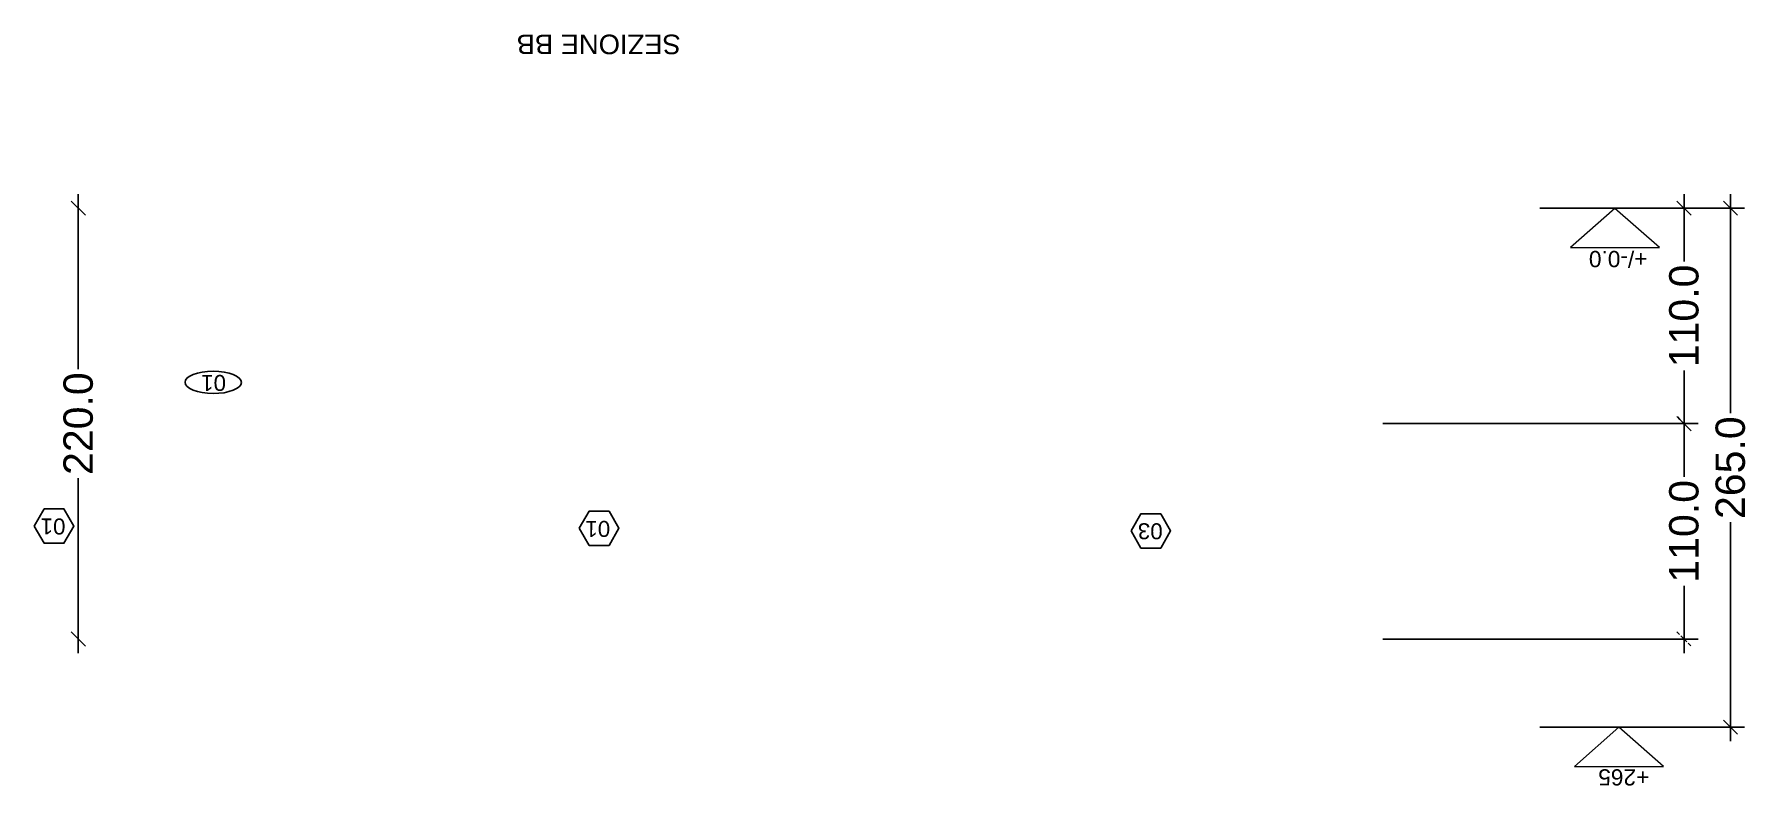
# Model space of a CAD drawing. Header units: millimetres. Extents: x -2099 to 4200, y -1874 to 1925.
# Drawn here: x -274 to 602, y -1874 to -1490 of the extents above; entities that cross this region are included whole.
import ezdxf

# ---------------------------------------------------------------- set-up
doc = ezdxf.new("R2010")
doc.units = ezdxf.units.MM
doc.linetypes.add('HIDDEN', pattern=[0.375, 0.25, -0.125])
doc.layers.add('G-ANNO-DIM', color=90, linetype='Continuous', lineweight=18)
doc.layers.add('QUOTE', color=3, linetype='Continuous')
doc.styles.add('ARIAL', font='arial.ttf')
doc.styles.get("Standard").update_dxf_attribs({"font": 'arial.ttf'})
doc.styles.add('underline', font='arial.ttf')
doc.dimstyles.new('quote aad', dxfattribs={"dimtxt": 15, "dimasz": 7.2, "dimexe": 7.2, "dimexo": 1.2, "dimgap": 1.8, "dimtad": 0, "dimdec": 1, "dimzin": 0, "dimdsep": 46, "dimtxsty": 'ARIAL', "dimblk": 'OBLIQUE', "dimcen": 1.8, "dimdle": 7.2, "dimclrd": 256, "dimclre": 6, "dimclrt": 256, "dimadec": 0, "dimazin": 0, "dimtfac": 1, "dimtdec": 1, "dimtmove": 1, "dimatfit": 3, "dimldrblk": 'OPEN90', "dimfxl": 1, "dimtfill": 1, "dimtolj": 1, "dimtzin": 0, "dimarcsym": 0})

msp = doc.modelspace()

# ---------------------------------------------------------------- texts
at = {"color": 7, "style": 'ARIAL'}
for s, rotation, p in [('01', 180, (-176.49, -1664.23)), ('01', 179.83263, (-258.45, -1737.54)), ('01', 179.83263, (19.69, -1738.79)), ('03', 179.83263, (301.8, -1739.99))]:
    msp.add_text(s, height=8.16, rotation=rotation, dxfattribs=at).set_placement(p)
at = {"layer": 'G-ANNO-DIM', "style": 'underline'}
msp.add_text('+265', height=8.281, rotation=180, dxfattribs=at).set_placement((550.24, -1865.59))
at = {"layer": 'QUOTE', "insert": (55.71, -1500.42), "char_height": 10, "attachment_point": 1, "rotation": 180}
msp.add_mtext_dynamic_manual_height_columns('SEZIONE BB', width=349.3354, gutter_width=12.5, heights=[0], dxfattribs=at)

# ---------------------------------------------------------------- blocks, each defined once
blk = doc.blocks.new('_Oblique')
at = {"color": 0, "linetype": 'ByBlock', "lineweight": -2}
blk.add_line((-0.5, -0.5), (0.5, 0.5), dxfattribs=at)
blk = doc.blocks.new('*D58')
at = {"layer": 'QUOTE', "linetype": 'Continuous', "lineweight": -2, "transparency": 16777216}
for p, q in [((591.66, -1571.9), (591.66, -1684.39)), ((591.66, -1851.3), (591.66, -1738.81))]:
    blk.add_line(p, q, dxfattribs=at)
at = {"layer": 'QUOTE', "color": 6, "linetype": 'Continuous', "lineweight": -2, "transparency": 16777216}
blk.add_line((494.36, -1579.1), (598.86, -1579.1), dxfattribs=at)
at = {"layer": 'QUOTE', "color": 6, "lineweight": -2, "transparency": 16777216}
blk.add_line((494.36, -1844.1), (598.86, -1844.1), dxfattribs=at)
at = {"layer": 'QUOTE', "lineweight": -2, "transparency": 16777216, "xscale": 7.2, "yscale": 7.2, "zscale": 7.2}
for p, rotation in [((591.66, -1579.1), 90), ((591.66, -1844.1), 270)]:
    blk.add_blockref('_Oblique', p, dxfattribs=dict(at, rotation=rotation))
at = {"layer": 'QUOTE', "transparency": 16777216, "insert": (591.66, -1711.6), "char_height": 15, "attachment_point": 5, "rotation": 90, "style": 'ARIAL', "bg_fill": 3, "box_fill_scale": 1.1, "bg_fill_color": 256, "bg_fill_true_color": 13158600, "bg_fill_transparency": 0}
blk.add_mtext('\\A1;265.0', dxfattribs=at)
blk = doc.blocks.new('_Open90')
at = {"color": 0, "linetype": 'ByBlock', "lineweight": -2}
for p, q in [((0, 0), (-1, 0)), ((-0.5, 0.5), (0, 0)), ((0, 0), (-0.5, -0.5))]:
    blk.add_line(p, q, dxfattribs=at)
blk = doc.blocks.new('*D59')
at = {"layer": 'QUOTE', "linetype": 'Continuous', "lineweight": -2, "transparency": 16777216}
for p, q in [((567.97, -1571.9), (567.97, -1607.72)), ((567.97, -1696.3), (567.97, -1660.48))]:
    blk.add_line(p, q, dxfattribs=at)
at = {"layer": 'QUOTE', "color": 6, "linetype": 'Continuous', "lineweight": -2, "transparency": 16777216}
for p, q in [((494.36, -1579.1), (575.17, -1579.1)), ((414.37, -1689.1), (575.17, -1689.1))]:
    blk.add_line(p, q, dxfattribs=at)
at = {"layer": 'QUOTE', "linetype": 'Continuous', "lineweight": -2, "transparency": 16777216, "xscale": 7.2, "yscale": 7.2, "zscale": 7.2}
for p, rotation in [((567.97, -1579.1), 90), ((567.97, -1689.1), 270)]:
    blk.add_blockref('_Oblique', p, dxfattribs=dict(at, rotation=rotation))
at = {"layer": 'QUOTE', "linetype": 'Continuous', "transparency": 16777216, "insert": (567.97, -1634.1), "char_height": 15, "attachment_point": 5, "rotation": 90, "style": 'ARIAL', "bg_fill": 3, "box_fill_scale": 1.1, "bg_fill_color": 256, "bg_fill_true_color": 13158600, "bg_fill_transparency": 0}
blk.add_mtext('\\A1;110.0', dxfattribs=at)
blk = doc.blocks.new('*D86')
at = {"layer": 'QUOTE', "color": 6, "linetype": 'Continuous', "lineweight": -2, "transparency": 16777216}
blk.add_line((414.2, -1689.1), (575.17, -1689.1), dxfattribs=at)
at = {"layer": 'QUOTE', "linetype": 'Continuous', "lineweight": -2, "transparency": 16777216}
for p, q in [((567.97, -1681.9), (567.97, -1717.72)), ((567.97, -1806.3), (567.97, -1770.48))]:
    blk.add_line(p, q, dxfattribs=at)
at = {"layer": 'QUOTE', "color": 6, "linetype": 'HIDDEN', "lineweight": -2, "transparency": 16777216}
blk.add_line((414.2, -1799.1), (575.17, -1799.1), dxfattribs=at)
at = {"layer": 'QUOTE', "linetype": 'HIDDEN', "lineweight": -2, "transparency": 16777216, "xscale": 7.2, "yscale": 7.2, "zscale": 7.2}
for p, rotation in [((567.97, -1689.1), 90), ((567.97, -1799.1), 270)]:
    blk.add_blockref('_Oblique', p, dxfattribs=dict(at, rotation=rotation))
at = {"layer": 'QUOTE', "linetype": 'HIDDEN', "transparency": 16777216, "insert": (567.97, -1744.1), "char_height": 15, "attachment_point": 5, "rotation": 90, "style": 'ARIAL', "bg_fill": 3, "box_fill_scale": 1.1, "bg_fill_color": 256, "bg_fill_true_color": 13158600, "bg_fill_transparency": 0}
blk.add_mtext('\\A1;110.0', dxfattribs=at)

# ---------------------------------------------------------------- dimensions: what is measured, and where the dimension line sits
at = {"layer": 'QUOTE'}
dim = msp.add_linear_dim(base=(591.66, -1844.1), p1=(493.16, -1579.1), p2=(493.16, -1844.1), angle=90, dimstyle='quote aad', dxfattribs=at)
dim.commit()
dim.dimension.update_dxf_attribs({"geometry": '*D58', "text_midpoint": (591.66, -1711.6)})

# ---------------------------------------------------------------- linework, layer by layer
at = {"color": 7}
for points in [[(-274.37, -1741.43), (-269.32, -1750.18), (-259.21, -1750.18), (-254.16, -1741.43), (-259.21, -1732.68), (-269.32, -1732.68)], [(3.91, -1742.55), (8.96, -1751.3), (19.07, -1751.3), (24.12, -1742.55), (19.07, -1733.79), (8.96, -1733.79)], [(285.61, -1743.87), (290.67, -1752.63), (300.77, -1752.63), (305.83, -1743.87), (300.77, -1735.12), (290.67, -1735.12)]]:
    msp.add_lwpolyline(points, close=True, dxfattribs=at)
msp.add_ellipse((-183.01, -1668.02), major_axis=(14.41, -0.04), ratio=0.395468, dxfattribs=at)
at = {"layer": 'QUOTE', "linetype": 'Continuous'}
for p, q in [((-251.9, -1571.9), (-251.9, -1661.89)), ((-251.9, -1806.3), (-251.9, -1716.31))]:
    msp.add_line(p, q, dxfattribs=at)

# ---------------------------------------------------------------- block references
at = {"layer": 'QUOTE', "xscale": 7.2, "yscale": 7.2, "zscale": 7.2}
for p, rotation in [((-251.9, -1579.1), 90), ((-251.9, -1799.1), 270)]:
    msp.add_blockref('_Oblique', p, dxfattribs=dict(at, rotation=rotation))

msp.set_redraw_order([(e.dxf.handle, doc.entitydb.next_handle()) for e in msp.query("TEXT MTEXT ATTDEF DIMENSION ARC_DIMENSION")])  # texts and dimensions are drawn at this point

# ---------------------------------------------------------------- next in the draw order: linework, layer by layer
at = {"layer": 'G-ANNO-DIM'}
msp.add_lwpolyline([(557.52, -1864.12), (534.76, -1844.1), (512.01, -1864.12)], close=True, dxfattribs=at)

# ---------------------------------------------------------------- next in the draw order: texts
at = {"layer": 'QUOTE', "insert": (-251.9, -1689.1), "char_height": 15, "attachment_point": 5, "rotation": 90, "style": 'ARIAL', "bg_fill": 3, "box_fill_scale": 1.1, "bg_fill_color": 256, "bg_fill_true_color": 13158600, "bg_fill_transparency": 0}
msp.add_mtext('\\A1;220.0', dxfattribs=at)

# ---------------------------------------------------------------- next in the draw order: dimensions: what is measured, and where the dimension line sits
at = {"layer": 'QUOTE', "linetype": 'Continuous'}
dim = msp.add_linear_dim(base=(567.97, -1579.1), p1=(413.17, -1689.1), p2=(493.16, -1579.1), angle=90, dimstyle='quote aad', dxfattribs=at)
dim.commit()
dim.dimension.update_dxf_attribs({"geometry": '*D59', "text_midpoint": (567.97, -1634.1)})

# ---------------------------------------------------------------- next in the draw order: linework, layer by layer
at = {"layer": 'G-ANNO-DIM'}
msp.add_lwpolyline([(555.43, -1599.22), (532.68, -1579.2), (509.93, -1599.22)], close=True, dxfattribs=at)

# ---------------------------------------------------------------- next in the draw order: texts
at = {"layer": 'G-ANNO-DIM', "style": 'underline'}
msp.add_text('+/-0.0', height=8.281, rotation=180, dxfattribs=at).set_placement((549.3, -1600.89))

# ---------------------------------------------------------------- next in the draw order: dimensions: what is measured, and where the dimension line sits
at = {"layer": 'QUOTE', "linetype": 'HIDDEN'}
dim = msp.add_linear_dim(base=(567.97, -1799.1), p1=(413, -1689.1), p2=(413, -1799.1), angle=90, dimstyle='quote aad', dxfattribs=at)
dim.commit()
dim.dimension.update_dxf_attribs({"geometry": '*D86', "text_midpoint": (567.97, -1744.1)})

doc.saveas('drawing.dxf')
